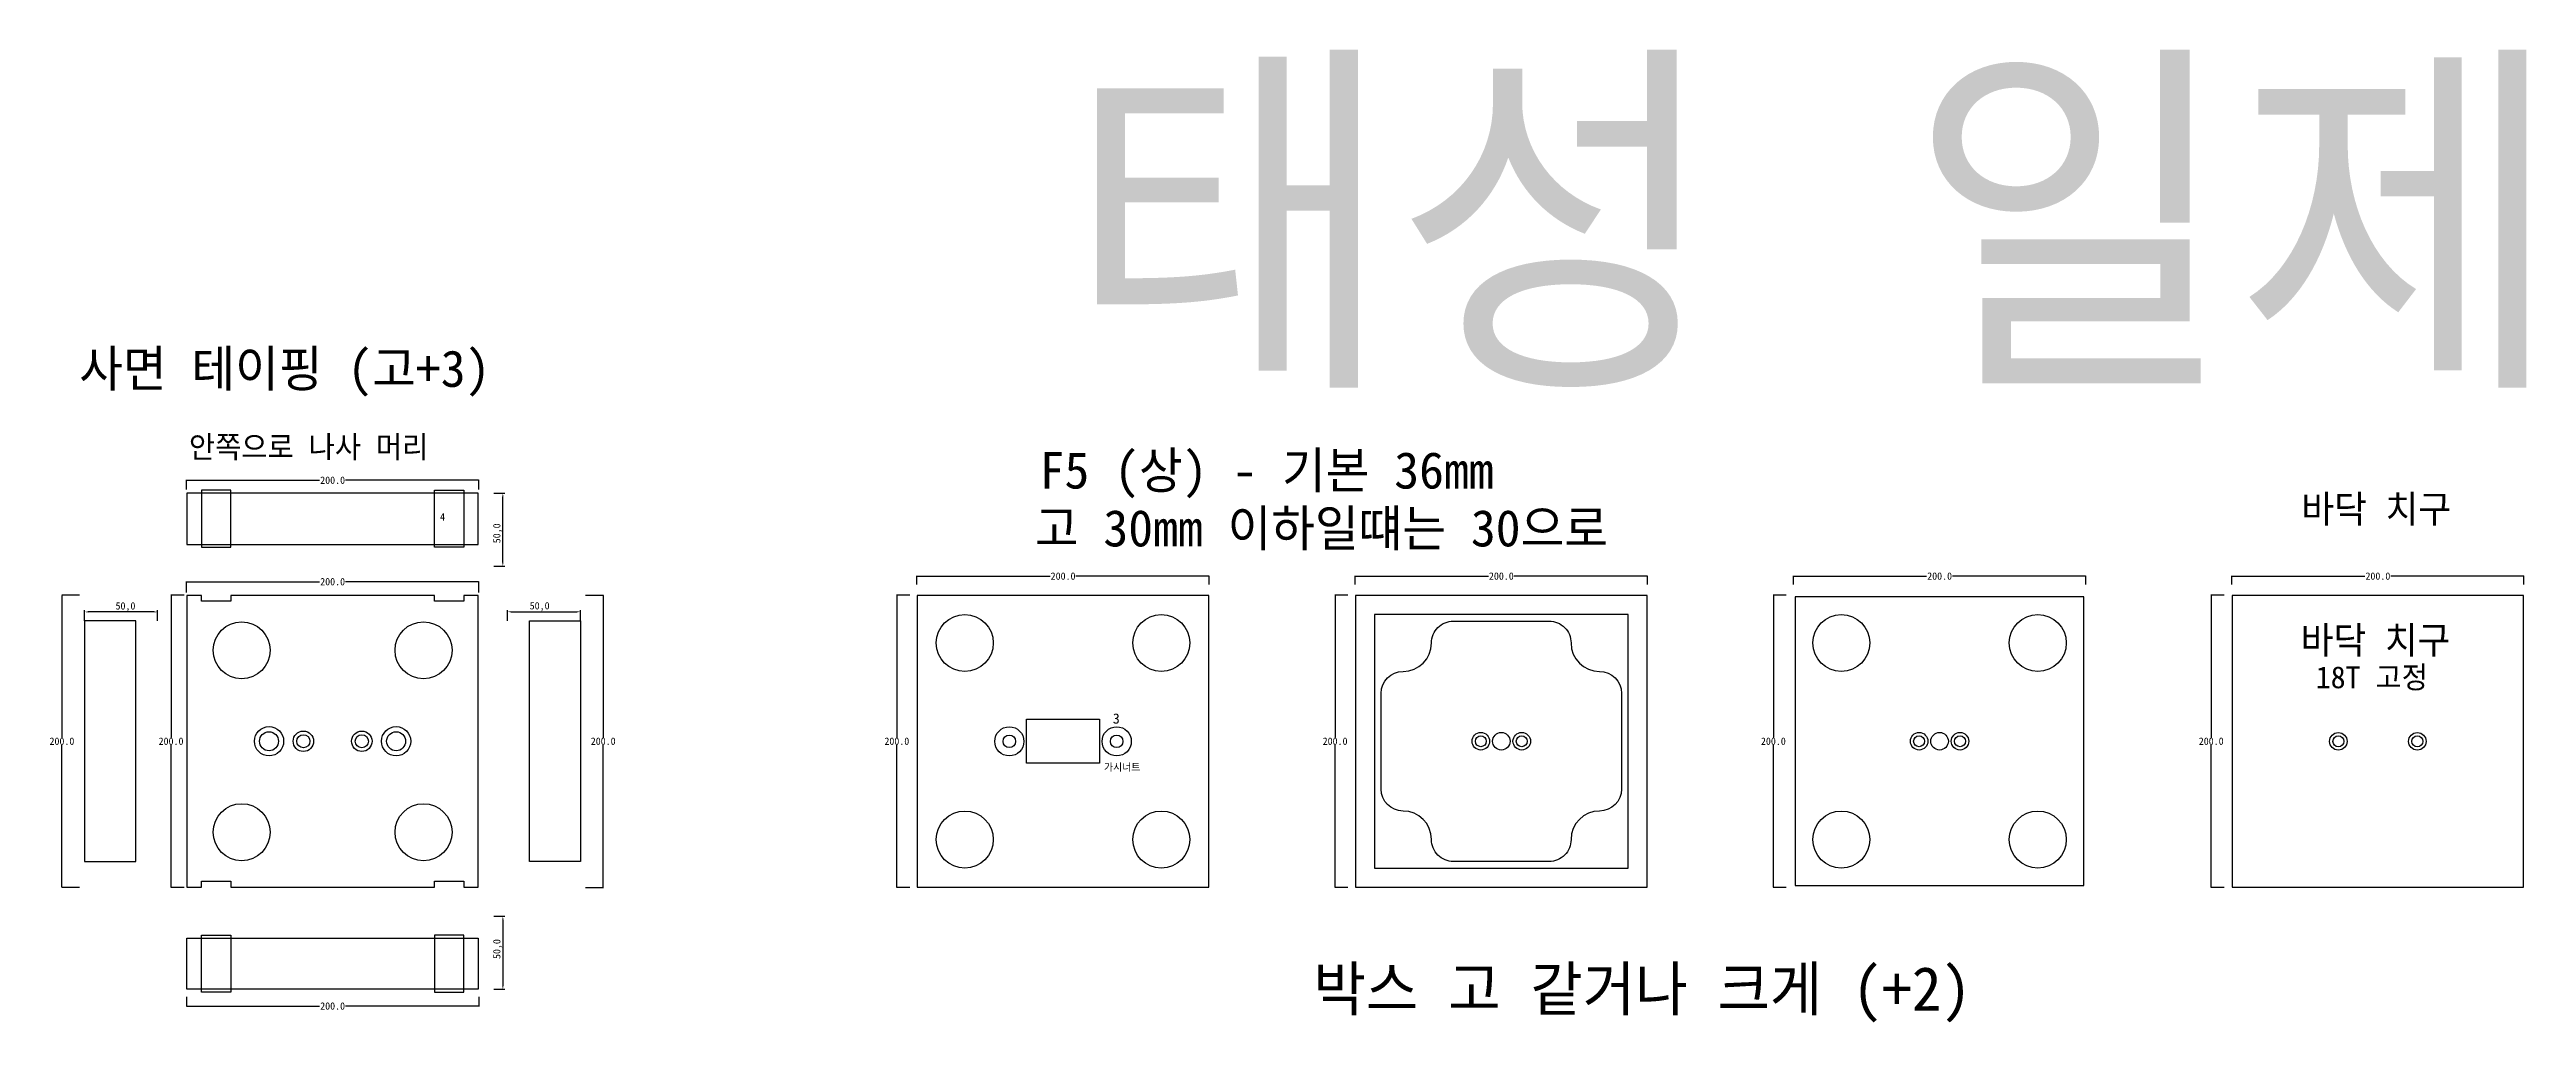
# Model space of a CAD drawing. Header units: millimetres. Extents: x 563 to 2857, y 266 to 931.
# Drawn here: x 563 to 2259, y 266 to 931 of the extents above; entities that cross this region are included whole.
import ezdxf

# ---------------------------------------------------------------- set-up
doc = ezdxf.new("R2010")
doc.units = ezdxf.units.MM
for name, color, linetype in [('TEXT', 7, 'Continuous'), ('볼트 구멍', 7, 'Continuous'), ('치구', 7, 'Continuous'), ('치수', 7, 'Continuous')]:
    doc.layers.add(name, color=color, linetype=linetype)
doc.dimstyles.new('ISO-25', dxfattribs={"dimtxt": 2.5, "dimasz": 2.5, "dimexe": 1.25, "dimexo": 0.625, "dimtad": 1, "dimtxsty": 'Standard', "dimcen": 2.5, "dimadec": 0, "dimazin": 0, "dimtfac": 1, "dimtmove": 0, "dimatfit": 3, "dimfxl": 0, "dimarcsym": 0})
doc.dimstyles.get("Standard").update_dxf_attribs({"dimtxt": 7, "dimasz": 0.18, "dimexe": 0.18, "dimexo": 0.0625, "dimgap": 0.09, "dimtad": 0, "dimtih": 1, "dimtoh": 1, "dimdec": 1, "dimzin": 0, "dimdsep": 46, "dimtxsty": 'Standard', "dimcen": 0.09, "dimadec": 0, "dimazin": 0, "dimtfac": 1, "dimtdec": 1, "dimtofl": 0, "dimtmove": 0, "dimatfit": 3, "dimfxl": 0, "dimtolj": 1, "dimtzin": 0, "dimarcsym": 0})

msp = doc.modelspace()

# ---------------------------------------------------------------- texts
at = {"layer": 'TEXT', "linetype": 'Continuous'}
for s, height, p in [('태성 일제', 187.5, (1259.45, 719.85)), ('사면 테이핑 (고+3)', 25, (583.76, 700.53)), ('바닥 치구', 18.75, (2104.84, 607.63))]:
    msp.add_text(s, height=height, dxfattribs=at).set_placement(p)
at = {"layer": 'TEXT', "color": 1}
for s, height, p in [('안쪽으로 나사 머리', 15, (658.81, 651.94)), ('4', 5, (830.72, 609.07)), ('3', 7, (1291.24, 470.08)), ('가시너트', 5, (1285.24, 437.8)), ('박스 고 같거나 크게 (+2)', 30, (1428.62, 273.58))]:
    msp.add_text(s, height=height, dxfattribs=at).set_placement(p)
at = {"layer": 'TEXT', "color": 1, "linetype": 'Continuous'}
msp.add_text('F5 (상) - 기본 36mm', height=25, dxfattribs=at).set_placement((1241.13, 630.93))
at = {"layer": 'TEXT', "color": 2, "linetype": 'Continuous'}
msp.add_text('고 30mm 이하일떄는 30으로', height=25, dxfattribs=at).set_placement((1237.89, 591.34))
at = {"layer": 'TEXT', "color": 6, "linetype": 'Continuous'}
msp.add_text('바닥 치구', height=18.75, dxfattribs=at).set_placement((2104.36, 517.81))
at = {"layer": 'TEXT', "color": 6}
msp.add_text('18T 고정', height=15, dxfattribs=at).set_placement((2114.7, 494.3))

# ---------------------------------------------------------------- blocks, each defined once
blk = doc.blocks.new('*D22')
at = {"layer": 'Defpoints', "color": 0}
for p in [(587.4, 546.5), (587.4, 539.8), (637.4, 539.7)]:
    blk.add_point(p, dxfattribs=at)
at = {"layer": '치수', "color": 0, "lineweight": -2}
for p, q in [((587.4, 540.4), (587.4, 547.7)), ((634.9, 546.5), (589.9, 546.5)), ((637.4, 540.3), (637.4, 547.7))]:
    blk.add_line(p, q, dxfattribs=at)
at = {"layer": '치수', "color": 0}
for points in [[(589.9, 546.9), (589.9, 546.1), (587.4, 546.5)], [(634.9, 546.9), (634.9, 546.1), (637.4, 546.5)]]:
    blk.add_solid(points, dxfattribs=at)
at = {"layer": '치수', "color": 0, "insert": (615.4, 550), "char_height": 5, "attachment_point": 5}
blk.add_mtext('50,0', dxfattribs=at)
blk = doc.blocks.new('*D23')
at = {"layer": 'Defpoints', "color": 0}
for p in [(584, 558), (571.9, 358), (584, 358)]:
    blk.add_point(p, dxfattribs=at)
at = {"layer": '치수', "color": 0, "lineweight": -2}
for p, q in [((583.9, 558), (571.8, 558)), ((571.9, 557.8), (571.9, 460.6)), ((571.9, 358.2), (571.9, 455.4)), ((583.9, 358), (571.8, 358))]:
    blk.add_line(p, q, dxfattribs=at)
at = {"layer": '치수', "color": 0}
for points in [[(571.9, 557.8), (572, 557.8), (571.9, 558)], [(571.9, 358.2), (572, 358.2), (571.9, 358)]]:
    blk.add_solid(points, dxfattribs=at)
at = {"layer": '치수', "color": 0, "insert": (571.9, 458), "char_height": 5, "attachment_point": 5}
blk.add_mtext('\\A1;200.0', dxfattribs=at)
blk = doc.blocks.new('*D25')
at = {"layer": 'Defpoints', "color": 0}
for p in [(655.7, 558), (646.6, 358), (655.7, 358)]:
    blk.add_point(p, dxfattribs=at)
at = {"layer": '치수', "color": 0, "lineweight": -2}
for p, q in [((655.6, 558), (646.5, 558)), ((646.6, 557.8), (646.6, 460.6)), ((646.6, 358.2), (646.6, 455.4)), ((655.6, 358), (646.5, 358))]:
    blk.add_line(p, q, dxfattribs=at)
at = {"layer": '치수', "color": 0}
for points in [[(646.6, 557.8), (646.7, 557.8), (646.6, 558)], [(646.6, 358.2), (646.7, 358.2), (646.6, 358)]]:
    blk.add_solid(points, dxfattribs=at)
at = {"layer": '치수', "color": 0, "insert": (646.6, 458), "char_height": 5, "attachment_point": 5}
blk.add_mtext('\\A1;200.0', dxfattribs=at)
blk = doc.blocks.new('*D26')
at = {"layer": 'Defpoints', "color": 0}
for p in [(930.3, 558), (930.3, 358), (942.4, 358)]:
    blk.add_point(p, dxfattribs=at)
at = {"layer": '치수', "color": 0, "lineweight": -2}
for p, q in [((930.4, 558), (942.6, 558)), ((942.4, 557.8), (942.4, 460.6)), ((942.4, 358.2), (942.4, 455.4)), ((930.4, 358), (942.6, 358))]:
    blk.add_line(p, q, dxfattribs=at)
at = {"layer": '치수', "color": 0}
for points in [[(942.3, 557.8), (942.4, 557.8), (942.4, 558)], [(942.3, 358.2), (942.4, 358.2), (942.4, 358)]]:
    blk.add_solid(points, dxfattribs=at)
at = {"layer": '치수', "color": 0, "insert": (942.4, 458), "char_height": 5, "attachment_point": 5}
blk.add_mtext('\\A1;200.0', dxfattribs=at)
blk = doc.blocks.new('*D28')
at = {"layer": 'Defpoints', "color": 0}
for p in [(866.8, 338.3), (866.8, 288.3), (873.7, 288.3)]:
    blk.add_point(p, dxfattribs=at)
at = {"layer": '치수', "color": 0, "lineweight": -2}
for p, q in [((867.5, 338.3), (875, 338.3)), ((873.7, 335.8), (873.7, 290.8)), ((867.5, 288.3), (875, 288.3))]:
    blk.add_line(p, q, dxfattribs=at)
at = {"layer": '치수', "color": 0}
for points in [[(873.3, 335.8), (874.2, 335.8), (873.7, 338.3)], [(873.3, 290.8), (874.2, 290.8), (873.7, 288.3)]]:
    blk.add_solid(points, dxfattribs=at)
at = {"layer": '치수', "color": 0, "insert": (870.2, 315.8), "char_height": 5, "attachment_point": 5, "rotation": 90}
blk.add_mtext('50,0', dxfattribs=at)
blk = doc.blocks.new('*D29')
at = {"layer": 'Defpoints', "color": 0}
for p in [(657.2, 283.2), (857.2, 283.2), (857.2, 276.8)]:
    blk.add_point(p, dxfattribs=at)
at = {"layer": '치수', "color": 0, "lineweight": -2}
for p, q in [((657.2, 283.1), (657.2, 276.6)), ((657.3, 276.8), (748.3, 276.8)), ((857, 276.8), (766, 276.8)), ((857.2, 283.1), (857.2, 276.6))]:
    blk.add_line(p, q, dxfattribs=at)
at = {"layer": '치수', "color": 0}
for points in [[(657.3, 276.8), (657.3, 276.7), (657.2, 276.8)], [(857, 276.8), (857, 276.7), (857.2, 276.8)]]:
    blk.add_solid(points, dxfattribs=at)
at = {"layer": '치수', "color": 0, "insert": (757.2, 276.8), "char_height": 5, "attachment_point": 5}
blk.add_mtext('\\A1;200.0', dxfattribs=at)
blk = doc.blocks.new('*D30')
at = {"layer": 'Defpoints', "color": 0}
for p in [(657.2, 630.2), (857.2, 636.6), (857.2, 630.2)]:
    blk.add_point(p, dxfattribs=at)
at = {"layer": '치수', "color": 0, "lineweight": -2}
for p, q in [((657.2, 630.3), (657.2, 636.8)), ((657.3, 636.6), (748.3, 636.6)), ((857, 636.6), (766, 636.6)), ((857.2, 630.3), (857.2, 636.8))]:
    blk.add_line(p, q, dxfattribs=at)
at = {"layer": '치수', "color": 0}
for points in [[(657.3, 636.6), (657.3, 636.6), (657.2, 636.6)], [(857, 636.6), (857, 636.6), (857.2, 636.6)]]:
    blk.add_solid(points, dxfattribs=at)
at = {"layer": '치수', "color": 0, "insert": (757.2, 636.6), "char_height": 5, "attachment_point": 5}
blk.add_mtext('\\A1;200.0', dxfattribs=at)
blk = doc.blocks.new('*D31')
at = {"layer": 'Defpoints', "color": 0}
for p in [(657.2, 559.8), (857.2, 567.2), (857.2, 559.8)]:
    blk.add_point(p, dxfattribs=at)
at = {"layer": '치수', "color": 0, "lineweight": -2}
for p, q in [((657.2, 559.9), (657.2, 567.4)), ((657.3, 567.2), (748.3, 567.2)), ((857, 567.2), (766, 567.2)), ((857.2, 559.9), (857.2, 567.4))]:
    blk.add_line(p, q, dxfattribs=at)
at = {"layer": '치수', "color": 0}
for points in [[(657.3, 567.3), (657.3, 567.2), (657.2, 567.2)], [(857, 567.3), (857, 567.2), (857.2, 567.2)]]:
    blk.add_solid(points, dxfattribs=at)
at = {"layer": '치수', "color": 0, "insert": (757.2, 567.2), "char_height": 5, "attachment_point": 5}
blk.add_mtext('\\A1;200.0', dxfattribs=at)
blk = doc.blocks.new('*D32')
at = {"layer": 'Defpoints', "color": 0}
for p in [(866.8, 627.8), (873.7, 627.8), (866.8, 577.8)]:
    blk.add_point(p, dxfattribs=at)
at = {"layer": '치수', "color": 0, "lineweight": -2}
for p, q in [((867.5, 627.8), (875, 627.8)), ((873.7, 580.3), (873.7, 625.3)), ((867.5, 577.8), (875, 577.8))]:
    blk.add_line(p, q, dxfattribs=at)
at = {"layer": '치수', "color": 0}
for points in [[(873.3, 625.3), (874.2, 625.3), (873.7, 627.8)], [(873.3, 580.3), (874.2, 580.3), (873.7, 577.8)]]:
    blk.add_solid(points, dxfattribs=at)
at = {"layer": '치수', "color": 0, "insert": (870.2, 600.3), "char_height": 5, "attachment_point": 5, "rotation": 90}
blk.add_mtext('50,0', dxfattribs=at)
blk = doc.blocks.new('*D33')
at = {"layer": 'Defpoints', "color": 0}
for p in [(926.9, 546.6), (876.9, 539.8), (926.9, 539.8)]:
    blk.add_point(p, dxfattribs=at)
at = {"layer": '치수', "color": 0, "lineweight": -2}
for p, q in [((876.9, 540.4), (876.9, 547.8)), ((879.4, 546.6), (924.4, 546.6)), ((926.9, 540.4), (926.9, 547.8))]:
    blk.add_line(p, q, dxfattribs=at)
at = {"layer": '치수', "color": 0}
for points in [[(879.4, 547), (879.4, 546.2), (876.9, 546.6)], [(924.4, 547), (924.4, 546.2), (926.9, 546.6)]]:
    blk.add_solid(points, dxfattribs=at)
at = {"layer": '치수', "color": 0, "insert": (898.9, 550.1), "char_height": 5, "attachment_point": 5}
blk.add_mtext('50,0', dxfattribs=at)
blk = doc.blocks.new('*D24')
at = {"layer": 'Defpoints', "color": 0}
for p in [(2057.2, 565.1), (2257.2, 571), (2257.2, 565.1)]:
    blk.add_point(p, dxfattribs=at)
at = {"layer": '치수', "color": 0, "lineweight": -2}
for p, q in [((2057.2, 565.2), (2057.2, 571.2)), ((2057.3, 571), (2148.3, 571)), ((2257, 571), (2166, 571)), ((2257.2, 565.2), (2257.2, 571.2))]:
    blk.add_line(p, q, dxfattribs=at)
at = {"layer": '치수', "color": 0}
for points in [[(2057.3, 571), (2057.3, 571), (2057.2, 571)], [(2257, 571), (2257, 571), (2257.2, 571)]]:
    blk.add_solid(points, dxfattribs=at)
at = {"layer": '치수', "color": 0, "insert": (2157.2, 571), "char_height": 5, "attachment_point": 5}
blk.add_mtext('\\A1;200.0', dxfattribs=at)
blk = doc.blocks.new('*D27')
at = {"layer": 'Defpoints', "color": 0}
for p in [(1152.3, 558), (1143.4, 358), (1152.3, 358)]:
    blk.add_point(p, dxfattribs=at)
at = {"layer": '치수', "color": 0, "lineweight": -2}
for p, q in [((1152.2, 558), (1143.2, 558)), ((1143.4, 557.8), (1143.4, 460.6)), ((1143.4, 358.2), (1143.4, 455.4)), ((1152.2, 358), (1143.2, 358))]:
    blk.add_line(p, q, dxfattribs=at)
at = {"layer": '치수', "color": 0}
for points in [[(1143.3, 557.8), (1143.4, 557.8), (1143.4, 558)], [(1143.3, 358.2), (1143.4, 358.2), (1143.4, 358)]]:
    blk.add_solid(points, dxfattribs=at)
at = {"layer": '치수', "color": 0, "insert": (1143.4, 458), "char_height": 5, "attachment_point": 5}
blk.add_mtext('\\A1;200.0', dxfattribs=at)
blk = doc.blocks.new('*D34')
at = {"layer": 'Defpoints', "color": 0}
for p in [(1157.2, 565.1), (1357.2, 571), (1357.2, 565.1)]:
    blk.add_point(p, dxfattribs=at)
at = {"layer": '치수', "color": 0, "lineweight": -2}
for p, q in [((1157.2, 565.2), (1157.2, 571.2)), ((1157.3, 571), (1248.3, 571)), ((1357, 571), (1266, 571)), ((1357.2, 565.2), (1357.2, 571.2))]:
    blk.add_line(p, q, dxfattribs=at)
at = {"layer": '치수', "color": 0}
for points in [[(1157.3, 571), (1157.3, 571), (1157.2, 571)], [(1357, 571), (1357, 571), (1357.2, 571)]]:
    blk.add_solid(points, dxfattribs=at)
at = {"layer": '치수', "color": 0, "insert": (1257.2, 571), "char_height": 5, "attachment_point": 5}
blk.add_mtext('\\A1;200.0', dxfattribs=at)
blk = doc.blocks.new('*D35')
at = {"layer": 'Defpoints', "color": 0}
for p in [(1452.3, 558), (1443.4, 358), (1452.3, 358)]:
    blk.add_point(p, dxfattribs=at)
at = {"layer": '치수', "color": 0, "lineweight": -2}
for p, q in [((1452.2, 558), (1443.2, 558)), ((1443.4, 557.8), (1443.4, 460.6)), ((1443.4, 358.2), (1443.4, 455.4)), ((1452.2, 358), (1443.2, 358))]:
    blk.add_line(p, q, dxfattribs=at)
at = {"layer": '치수', "color": 0}
for points in [[(1443.3, 557.8), (1443.4, 557.8), (1443.4, 558)], [(1443.3, 358.2), (1443.4, 358.2), (1443.4, 358)]]:
    blk.add_solid(points, dxfattribs=at)
at = {"layer": '치수', "color": 0, "insert": (1443.4, 458), "char_height": 5, "attachment_point": 5}
blk.add_mtext('\\A1;200.0', dxfattribs=at)
blk = doc.blocks.new('*D36')
at = {"layer": 'Defpoints', "color": 0}
for p in [(2052, 558), (2043.1, 358), (2052, 358)]:
    blk.add_point(p, dxfattribs=at)
at = {"layer": '치수', "color": 0, "lineweight": -2}
for p, q in [((2052, 558), (2042.9, 558)), ((2043.1, 557.8), (2043.1, 460.6)), ((2043.1, 358.2), (2043.1, 455.4)), ((2052, 358), (2042.9, 358))]:
    blk.add_line(p, q, dxfattribs=at)
at = {"layer": '치수', "color": 0}
for points in [[(2043.1, 557.8), (2043.1, 557.8), (2043.1, 558)], [(2043.1, 358.2), (2043.1, 358.2), (2043.1, 358)]]:
    blk.add_solid(points, dxfattribs=at)
at = {"layer": '치수', "color": 0, "insert": (2043.1, 458), "char_height": 5, "attachment_point": 5}
blk.add_mtext('\\A1;200.0', dxfattribs=at)
blk = doc.blocks.new('*D37')
at = {"layer": 'Defpoints', "color": 0}
for p in [(1752.3, 558), (1743.4, 358), (1752.3, 358)]:
    blk.add_point(p, dxfattribs=at)
at = {"layer": '치수', "color": 0, "lineweight": -2}
for p, q in [((1752.2, 558), (1743.2, 558)), ((1743.4, 557.8), (1743.4, 460.6)), ((1743.4, 358.2), (1743.4, 455.4)), ((1752.2, 358), (1743.2, 358))]:
    blk.add_line(p, q, dxfattribs=at)
at = {"layer": '치수', "color": 0}
for points in [[(1743.3, 557.8), (1743.4, 557.8), (1743.4, 558)], [(1743.3, 358.2), (1743.4, 358.2), (1743.4, 358)]]:
    blk.add_solid(points, dxfattribs=at)
at = {"layer": '치수', "color": 0, "insert": (1743.4, 458), "char_height": 5, "attachment_point": 5}
blk.add_mtext('\\A1;200.0', dxfattribs=at)
blk = doc.blocks.new('*D38')
at = {"layer": 'Defpoints', "color": 0}
for p in [(1757.2, 565.1), (1957.2, 571), (1957.2, 565.1)]:
    blk.add_point(p, dxfattribs=at)
at = {"layer": '치수', "color": 0, "lineweight": -2}
for p, q in [((1757.2, 565.2), (1757.2, 571.2)), ((1757.3, 571), (1848.3, 571)), ((1957, 571), (1866, 571)), ((1957.2, 565.2), (1957.2, 571.2))]:
    blk.add_line(p, q, dxfattribs=at)
at = {"layer": '치수', "color": 0}
for points in [[(1757.3, 571), (1757.3, 571), (1757.2, 571)], [(1957, 571), (1957, 571), (1957.2, 571)]]:
    blk.add_solid(points, dxfattribs=at)
at = {"layer": '치수', "color": 0, "insert": (1857.2, 571), "char_height": 5, "attachment_point": 5}
blk.add_mtext('\\A1;200.0', dxfattribs=at)
blk = doc.blocks.new('*D39')
at = {"layer": 'Defpoints', "color": 0}
for p in [(1457.2, 565.1), (1657.2, 571), (1657.2, 565.1)]:
    blk.add_point(p, dxfattribs=at)
at = {"layer": '치수', "color": 0, "lineweight": -2}
for p, q in [((1457.2, 565.2), (1457.2, 571.2)), ((1457.3, 571), (1548.3, 571)), ((1657, 571), (1566, 571)), ((1657.2, 565.2), (1657.2, 571.2))]:
    blk.add_line(p, q, dxfattribs=at)
at = {"layer": '치수', "color": 0}
for points in [[(1457.3, 571), (1457.3, 571), (1457.2, 571)], [(1657, 571), (1657, 571), (1657.2, 571)]]:
    blk.add_solid(points, dxfattribs=at)
at = {"layer": '치수', "color": 0, "insert": (1557.2, 571), "char_height": 5, "attachment_point": 5}
blk.add_mtext('\\A1;200.0', dxfattribs=at)

# ---------------------------------------------------------------- dimensions: what is measured, and where the dimension line sits
at = {"layer": '치수', "color": 4}
for base, p1, p2, dimstyle, override, picture, middle in [((857.16, 636.59), (657.16, 630.19), (857.16, 630.19), 'Standard', {"dimtxt": 5}, '*D30', (757.16, 636.59)), ((926.91, 546.59), (876.91, 539.81), (926.91, 539.81), 'ISO-25', {"dimtxt": 5, "dimdec": 1, "dimzin": 0, "dimtdec": 1}, '*D33', (898.91, 546.59)), ((857.16, 276.75), (657.16, 283.15), (857.16, 283.15), 'Standard', {"dimtxt": 5}, '*D29', (757.16, 276.75))]:
    dim = msp.add_linear_dim(base=base, p1=p1, p2=p2, dimstyle=dimstyle, override=override, dxfattribs=at)
    dim.commit()
    dim.dimension.update_dxf_attribs({"geometry": picture, "text_midpoint": middle, "dimtype": 160})
for base, p1, p2, angle, picture, middle in [((873.74, 627.76), (866.84, 577.76), (866.84, 627.76), 90, '*D32', (873.74, 600.26)), ((587.41, 546.49), (637.41, 539.71), (587.41, 539.81), 180, '*D22', (615.41, 546.49)), ((873.74, 288.26), (866.84, 338.26), (866.84, 288.26), 270, '*D28', (873.74, 315.76))]:
    dim = msp.add_linear_dim(base=base, p1=p1, p2=p2, angle=angle, dimstyle='ISO-25', override={"dimtxt": 5, "dimdec": 1, "dimzin": 0, "dimtdec": 1}, dxfattribs=at)
    dim.commit()
    dim.dimension.update_dxf_attribs({"geometry": picture, "text_midpoint": middle, "dimtype": 160})
for base, p1, p2, picture, middle in [((857.16, 567.24), (657.16, 559.84), (857.16, 559.84), '*D31', (757.16, 567.24)), ((1357.16, 571), (1157.16, 565.12), (1357.16, 565.12), '*D34', (1257.16, 571)), ((1657.16, 571), (1457.16, 565.12), (1657.16, 565.12), '*D39', (1557.16, 571)), ((1957.16, 571), (1757.16, 565.12), (1957.16, 565.12), '*D38', (1857.16, 571)), ((2257.16, 571), (2057.16, 565.12), (2257.16, 565.12), '*D24', (2157.16, 571))]:
    dim = msp.add_linear_dim(base=base, p1=p1, p2=p2, dimstyle='Standard', override={"dimtxt": 5}, dxfattribs=at)
    dim.commit()
    dim.dimension.update_dxf_attribs({"geometry": picture, "text_midpoint": middle})
for base, p1, p2, picture, middle in [((571.94, 358.01), (584.01, 558.01), (584.01, 358.01), '*D23', (571.94, 458.01)), ((646.63, 358.01), (655.7, 558.01), (655.7, 358.01), '*D25', (646.63, 458.01)), ((942.38, 358.01), (930.31, 558.01), (930.31, 358.01), '*D26', (942.38, 458.01)), ((1143.36, 358.01), (1152.27, 558.01), (1152.27, 358.01), '*D27', (1143.36, 458.01)), ((1443.36, 358.01), (1452.27, 558.01), (1452.27, 358.01), '*D35', (1443.36, 458.01)), ((1743.36, 358.01), (1752.27, 558.01), (1752.27, 358.01), '*D37', (1743.36, 458.01)), ((2043.11, 358.01), (2052.02, 558.01), (2052.02, 358.01), '*D36', (2043.11, 458.01))]:
    dim = msp.add_linear_dim(base=base, p1=p1, p2=p2, angle=90, dimstyle='Standard', override={"dimtxt": 5}, dxfattribs=at)
    dim.commit()
    dim.dimension.update_dxf_attribs({"geometry": picture, "text_midpoint": middle})

# ---------------------------------------------------------------- linework, layer by layer
at = {"layer": '볼트 구멍', "color": 3}
msp.add_lwpolyline([(1282.16, 443.01), (1232.16, 443.01), (1232.16, 473.01), (1282.16, 473.01)], close=True, dxfattribs=at)
at = {"layer": '볼트 구멍', "color": 2}
for centre, radius in [((713.66, 458.01), 10), ((737.16, 458.01), 7), ((777.16, 458.01), 7), ((800.66, 458.01), 10)]:
    msp.add_circle(centre, radius, dxfattribs=at)
at = {"layer": '볼트 구멍', "color": 3}
for centre, radius in [((713.66, 458.01), 6.5), ((737.16, 458.01), 4.5), ((777.16, 458.01), 4.5), ((800.66, 458.01), 6.5), ((1220.41, 457.95), 4.25), ((1293.91, 457.95), 4.25), ((1543.16, 458.01), 3.75), ((1557.16, 458.01), 6), ((1571.16, 458.01), 3.75), ((1843.16, 458.01), 3.75), ((1857.16, 458.01), 6), ((1871.16, 458.01), 3.75), ((2130.16, 457.95), 3.75), ((2184.16, 457.95), 3.75)]:
    msp.add_circle(centre, radius, dxfattribs=at)
at = {"layer": '볼트 구멍', "color": 1}
for centre in [(1220.41, 457.95), (1293.91, 457.95)]:
    msp.add_circle(centre, 10, dxfattribs=at)
at = {"layer": '볼트 구멍', "color": 6}
for centre in [(1543.16, 458.01), (1571.16, 458.01), (1843.16, 458.01), (1871.16, 458.01), (2130.16, 457.95), (2184.16, 457.95)]:
    msp.add_circle(centre, 6, dxfattribs=at)
at = {"layer": '치구'}
for points in [[(657.41, 592.76), (856.91, 592.76), (856.91, 627.76), (657.41, 627.76)], [(657.41, 358.26), (667.41, 358.26), (667.41, 362.26), (687.41, 362.26), (687.41, 358.26), (826.91, 358.26), (826.91, 362.26), (846.91, 362.26), (846.91, 358.26), (856.91, 358.26), (856.91, 557.76), (846.91, 557.76), (846.91, 553.76), (826.91, 553.76), (826.91, 557.76), (687.41, 557.76), (687.41, 553.76), (667.41, 553.76), (667.41, 557.76), (657.41, 557.76)], [(1157.41, 557.76), (1157.41, 358.26), (1356.91, 358.26), (1356.91, 557.76)], [(1457.41, 557.76), (1457.41, 358.26), (1656.91, 358.26), (1656.91, 557.76)], [(1470.41, 544.76), (1470.41, 371.26), (1643.91, 371.26), (1643.91, 544.76)], [(1758.41, 556.76), (1758.41, 359.26), (1955.91, 359.26), (1955.91, 556.76)], [(2057.41, 557.76), (2057.41, 358.26), (2256.91, 358.26), (2256.91, 557.76)], [(622.41, 540.36), (587.41, 540.36), (587.41, 375.66), (622.41, 375.66)], [(891.91, 540.36), (926.91, 540.36), (926.91, 375.66), (891.91, 375.66)], [(657.41, 323.26), (856.91, 323.26), (856.91, 288.26), (657.41, 288.26)]]:
    msp.add_lwpolyline(points, close=True, dxfattribs=at)
at = {"layer": '치구', "color": 1}
for points in [[(667.41, 590.76), (687.41, 590.76), (687.41, 629.76), (667.41, 629.76)], [(846.91, 590.76), (826.91, 590.76), (826.91, 629.76), (846.91, 629.76)], [(667.41, 325.26), (687.41, 325.26), (687.41, 286.27), (667.41, 286.27)], [(846.91, 325.26), (826.91, 325.26), (826.91, 286.27), (846.91, 286.27)]]:
    msp.add_lwpolyline(points, close=True, dxfattribs=at)
at = {"layer": '치구'}
msp.add_lwpolyline([(1524.41, 540.26), (1589.91, 540.26, -0.4142136), (1604.91, 525.26, 0.4142135), (1624.41, 505.76, -0.4142134), (1639.41, 490.76), (1639.41, 425.26, -0.4142134), (1624.41, 410.26, 0.4142135), (1604.91, 390.76, -0.4142136), (1589.91, 375.76), (1524.41, 375.76, -0.4142136), (1509.41, 390.76, 0.4142135), (1489.91, 410.26, -0.4142134), (1474.91, 425.26), (1474.91, 490.76, -0.4142134), (1489.91, 505.76, 0.4142135), (1509.41, 525.26, -0.4142136)], format="xyb", close=True, dxfattribs=at)
for centre in [(1189.91, 525.26), (1324.41, 525.26), (1789.91, 525.26), (1924.41, 525.26), (694.91, 520.26), (819.41, 520.26), (694.91, 395.76), (819.41, 395.76), (1189.91, 390.76), (1324.41, 390.76), (1789.91, 390.76), (1924.41, 390.76)]:
    msp.add_circle(centre, 19.5, dxfattribs=at)

msp.set_redraw_order([(e.dxf.handle, doc.entitydb.next_handle()) for e in msp.query("TEXT MTEXT ATTDEF DIMENSION ARC_DIMENSION")])  # texts and dimensions are drawn at this point

doc.saveas('drawing.dxf')
